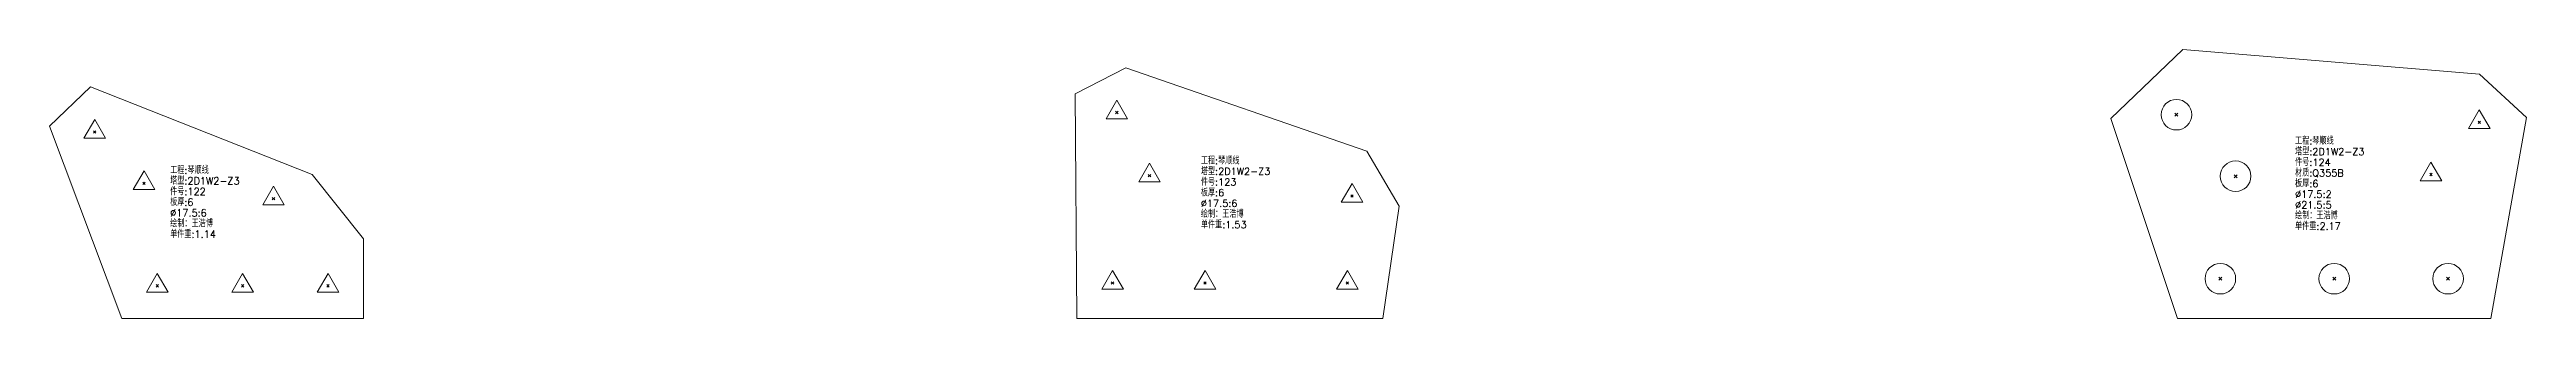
# Model space of a CAD drawing. Extents: x -580 to 8755, y 0 to 14723.
# Drawn here: x 1411 to 3151, y 14471 to 14660 of the extents above; entities that cross this region are included whole.
import ezdxf
from ezdxf.enums import TextEntityAlignment as Align

# ---------------------------------------------------------------- set-up
doc = ezdxf.new("R2010")
doc.units = 0
doc.header["$MEASUREMENT"] = 0
doc.layers.add('1', color=7, linetype='CONTINUOUS', lineweight=25)
doc.styles.get("Standard").update_dxf_attribs({"font": 'simplex.shx', "width": 0.7, "height": 3, "bigfont": 'gbhzfs.shx'})

msp = doc.modelspace()

# ---------------------------------------------------------------- texts
at = {"layer": '1', "color": 7, "linetype": 'Continuous', "lineweight": 18}
for s, p in [('工程:琴顺线', (2219.63429, 14578.14231)), ('件号:124', (2988.46033, 14577.10615)), ('塔型:2D1W2-Z3', (2988.46033, 14584.60615)), ('工程:琴顺线', (2988.46033, 14592.10615)), ('塔型:2D1W2-Z3', (1495.44402, 14563.9922)), ('工程:琴顺线', (1495.44402, 14571.4922)), ('件号:123', (2219.63429, 14563.14231)), ('塔型:2D1W2-Z3', (2219.63429, 14570.64231)), ('材质:Q355B', (2988.46033, 14569.60615)), ('板厚:6', (2988.46033, 14562.10615)), ('件号:122', (1495.44402, 14556.4922)), ('板厚:6', (1495.44402, 14548.9922)), ('板厚:6', (2219.63429, 14555.64231)), ('%%c17.5:6', (2219.63429, 14548.14231)), ('%%c17.5:2', (2988.46033, 14554.60615)), ('%%c21.5:5', (2988.46033, 14547.10615)), ('绘制：王浩博', (1495.44402, 14533.9922)), ('单件重:1.14', (1495.44402, 14526.4922)), ('%%c17.5:6', (1495.44402, 14541.4922)), ('绘制：王浩博', (2219.63429, 14540.64231)), ('单件重:1.53', (2219.63429, 14533.14231)), ('绘制：王浩博', (2988.46033, 14539.60615)), ('单件重:2.17', (2988.46033, 14532.10615))]:
    msp.add_text(s, height=5, dxfattribs=at).set_placement(p, align=Align.BOTTOM_LEFT)

# ---------------------------------------------------------------- linework, layer by layer
at = {"layer": '1', "color": 7, "linetype": 'Continuous', "lineweight": 18}
for p, q in [((2909.55522, 14660.41946), (2859.07707, 14611.92322)), ((3118.02858, 14643.15395), (2909.55522, 14660.41946)), ((2166.92078, 14647.49177), (2131.383, 14629.13241)), ((2336.14632, 14588.98185), (2166.92078, 14647.49177)), ((3151.03507, 14612.56691), (3118.02858, 14643.15395)), ((1439.53559, 14634.19155), (1410.69653, 14606.47323)), ((1595.21371, 14572.36006), (1439.53559, 14634.19155)), ((2131.383, 14629.13241), (2132.59503, 14471.16127)), ((1410.69653, 14606.47323), (1461.383, 14471.16127)), ((2859.07707, 14611.92322), (2905.95077, 14471.16127)), ((3125.95077, 14471.16127), (3151.03507, 14612.56691)), ((2359.07707, 14550.26275), (2336.14632, 14588.98185)), ((1631.383, 14527.16127), (1595.21371, 14572.36006)), ((2347.59503, 14471.16127), (2359.07707, 14550.26275)), ((1631.383, 14471.16127), (1631.383, 14527.16127)), ((1461.383, 14471.16127), (1631.383, 14471.16127)), ((2132.59503, 14471.16127), (2347.59503, 14471.16127)), ((2905.95077, 14471.16127), (3125.95077, 14471.16127))]:
    msp.add_line(p, q, dxfattribs=at)
at = {"layer": '1', "color": 7, "linetype": 'Continuous', "lineweight": 13}
for p, q in [((2160.62644, 14624.85104), (2153.04894, 14611.72604)), ((2168.20394, 14611.72604), (2160.62644, 14624.85104)), ((1442.44004, 14611.05801), (1434.86254, 14597.93301)), ((1441.56504, 14601.43301), (1443.31504, 14603.18301)), ((1443.31504, 14601.43301), (1441.56504, 14603.18301)), ((1450.01754, 14597.93301), (1442.44004, 14611.05801)), ((2153.04894, 14611.72604), (2168.20394, 14611.72604)), ((2159.75144, 14615.22604), (2161.50144, 14616.97604)), ((2161.50144, 14615.22604), (2159.75144, 14616.97604)), ((2904.02556, 14613.46317), (2906.17556, 14615.61317)), ((2906.17556, 14613.46317), (2904.02556, 14615.61317)), ((3117.90573, 14617.93368), (3110.32823, 14604.80868)), ((3110.32823, 14604.80868), (3125.48323, 14604.80868)), ((3117.03073, 14608.30868), (3118.78073, 14610.05868)), ((3118.78073, 14608.30868), (3117.03073, 14610.05868)), ((3125.48323, 14604.80868), (3117.90573, 14617.93368)), ((1434.86254, 14597.93301), (1450.01754, 14597.93301)), ((1477.08801, 14575.00925), (1469.51051, 14561.88425)), ((1476.21301, 14565.38425), (1477.96301, 14567.13425)), ((1477.96301, 14565.38425), (1476.21301, 14567.13425)), ((1484.66551, 14561.88425), (1477.08801, 14575.00925)), ((2183.57553, 14580.42893), (2175.99803, 14567.30393)), ((2175.99803, 14567.30393), (2191.15303, 14567.30393)), ((2182.70053, 14570.80393), (2184.45053, 14572.55393)), ((2184.45053, 14570.80393), (2182.70053, 14572.55393)), ((2191.15303, 14567.30393), (2183.57553, 14580.42893)), ((2945.59439, 14570.19683), (2947.74439, 14572.34683)), ((2947.74439, 14570.19683), (2945.59439, 14572.34683)), ((3083.92004, 14581.25988), (3076.34254, 14568.13488)), ((3076.34254, 14568.13488), (3091.49754, 14568.13488)), ((3083.04504, 14571.63488), (3084.79504, 14573.38488)), ((3084.79504, 14571.63488), (3083.04504, 14573.38488)), ((3091.49754, 14568.13488), (3083.92004, 14581.25988)), ((1469.51051, 14561.88425), (1484.66551, 14561.88425)), ((1568.02971, 14564.19764), (1560.45221, 14551.07264)), ((1560.45221, 14551.07264), (1575.60721, 14551.07264)), ((1567.15471, 14554.57264), (1568.90471, 14556.32264)), ((1568.90471, 14554.57264), (1567.15471, 14556.32264)), ((1575.60721, 14551.07264), (1568.02971, 14564.19764)), ((2325.84624, 14566.06316), (2318.26874, 14552.93816)), ((2318.26874, 14552.93816), (2333.42374, 14552.93816)), ((2324.97124, 14556.43816), (2326.72124, 14558.18816)), ((2326.72124, 14556.43816), (2324.97124, 14558.18816)), ((2333.42374, 14552.93816), (2325.84624, 14566.06316)), ((1486.383, 14502.91127), (1478.8055, 14489.78627)), ((1493.9605, 14489.78627), (1486.383, 14502.91127)), ((1546.383, 14502.91127), (1538.8055, 14489.78627)), ((1553.9605, 14489.78627), (1546.383, 14502.91127)), ((1606.383, 14502.91127), (1598.8055, 14489.78627)), ((1613.9605, 14489.78627), (1606.383, 14502.91127)), ((2157.59503, 14504.91127), (2150.01753, 14491.78627)), ((2156.72003, 14495.28627), (2158.47003, 14497.03627)), ((2158.47003, 14495.28627), (2156.72003, 14497.03627)), ((2165.17254, 14491.78627), (2157.59503, 14504.91127)), ((2222.59503, 14504.91127), (2215.01753, 14491.78627)), ((2221.72003, 14495.28627), (2223.47003, 14497.03627)), ((2223.47003, 14495.28627), (2221.72003, 14497.03627)), ((2230.17254, 14491.78627), (2222.59503, 14504.91127)), ((2322.59503, 14504.91127), (2315.01753, 14491.78627)), ((2321.72003, 14495.28627), (2323.47003, 14497.03627)), ((2323.47003, 14495.28627), (2321.72003, 14497.03627)), ((2330.17254, 14491.78627), (2322.59503, 14504.91127)), ((2934.87577, 14498.08627), (2937.02577, 14500.23627)), ((2937.02577, 14498.08627), (2934.87577, 14500.23627)), ((3014.87577, 14498.08627), (3017.02577, 14500.23627)), ((3017.02577, 14498.08627), (3014.87577, 14500.23627)), ((3094.87577, 14498.08627), (3097.02577, 14500.23627)), ((3097.02577, 14498.08627), (3094.87577, 14500.23627)), ((1478.8055, 14489.78627), (1493.9605, 14489.78627)), ((1485.508, 14493.28627), (1487.258, 14495.03627)), ((1487.258, 14493.28627), (1485.508, 14495.03627)), ((1538.8055, 14489.78627), (1553.9605, 14489.78627)), ((1545.508, 14493.28627), (1547.258, 14495.03627)), ((1547.258, 14493.28627), (1545.508, 14495.03627)), ((1598.8055, 14489.78627), (1613.9605, 14489.78627)), ((1605.508, 14493.28627), (1607.258, 14495.03627)), ((1607.258, 14493.28627), (1605.508, 14495.03627)), ((2150.01753, 14491.78627), (2165.17254, 14491.78627)), ((2215.01753, 14491.78627), (2230.17254, 14491.78627)), ((2315.01753, 14491.78627), (2330.17254, 14491.78627))]:
    msp.add_line(p, q, dxfattribs=at)
for centre in [(2905.10056, 14614.53817), (2946.66939, 14571.27183), (2935.95077, 14499.16127), (3015.95077, 14499.16127), (3095.95077, 14499.16127)]:
    msp.add_circle(centre, 10.75, dxfattribs=at)

msp.set_redraw_order([(e.dxf.handle, doc.entitydb.next_handle()) for e in msp.query("TEXT MTEXT ATTDEF DIMENSION ARC_DIMENSION")])  # texts and dimensions are drawn at this point

doc.saveas('drawing.dxf')
